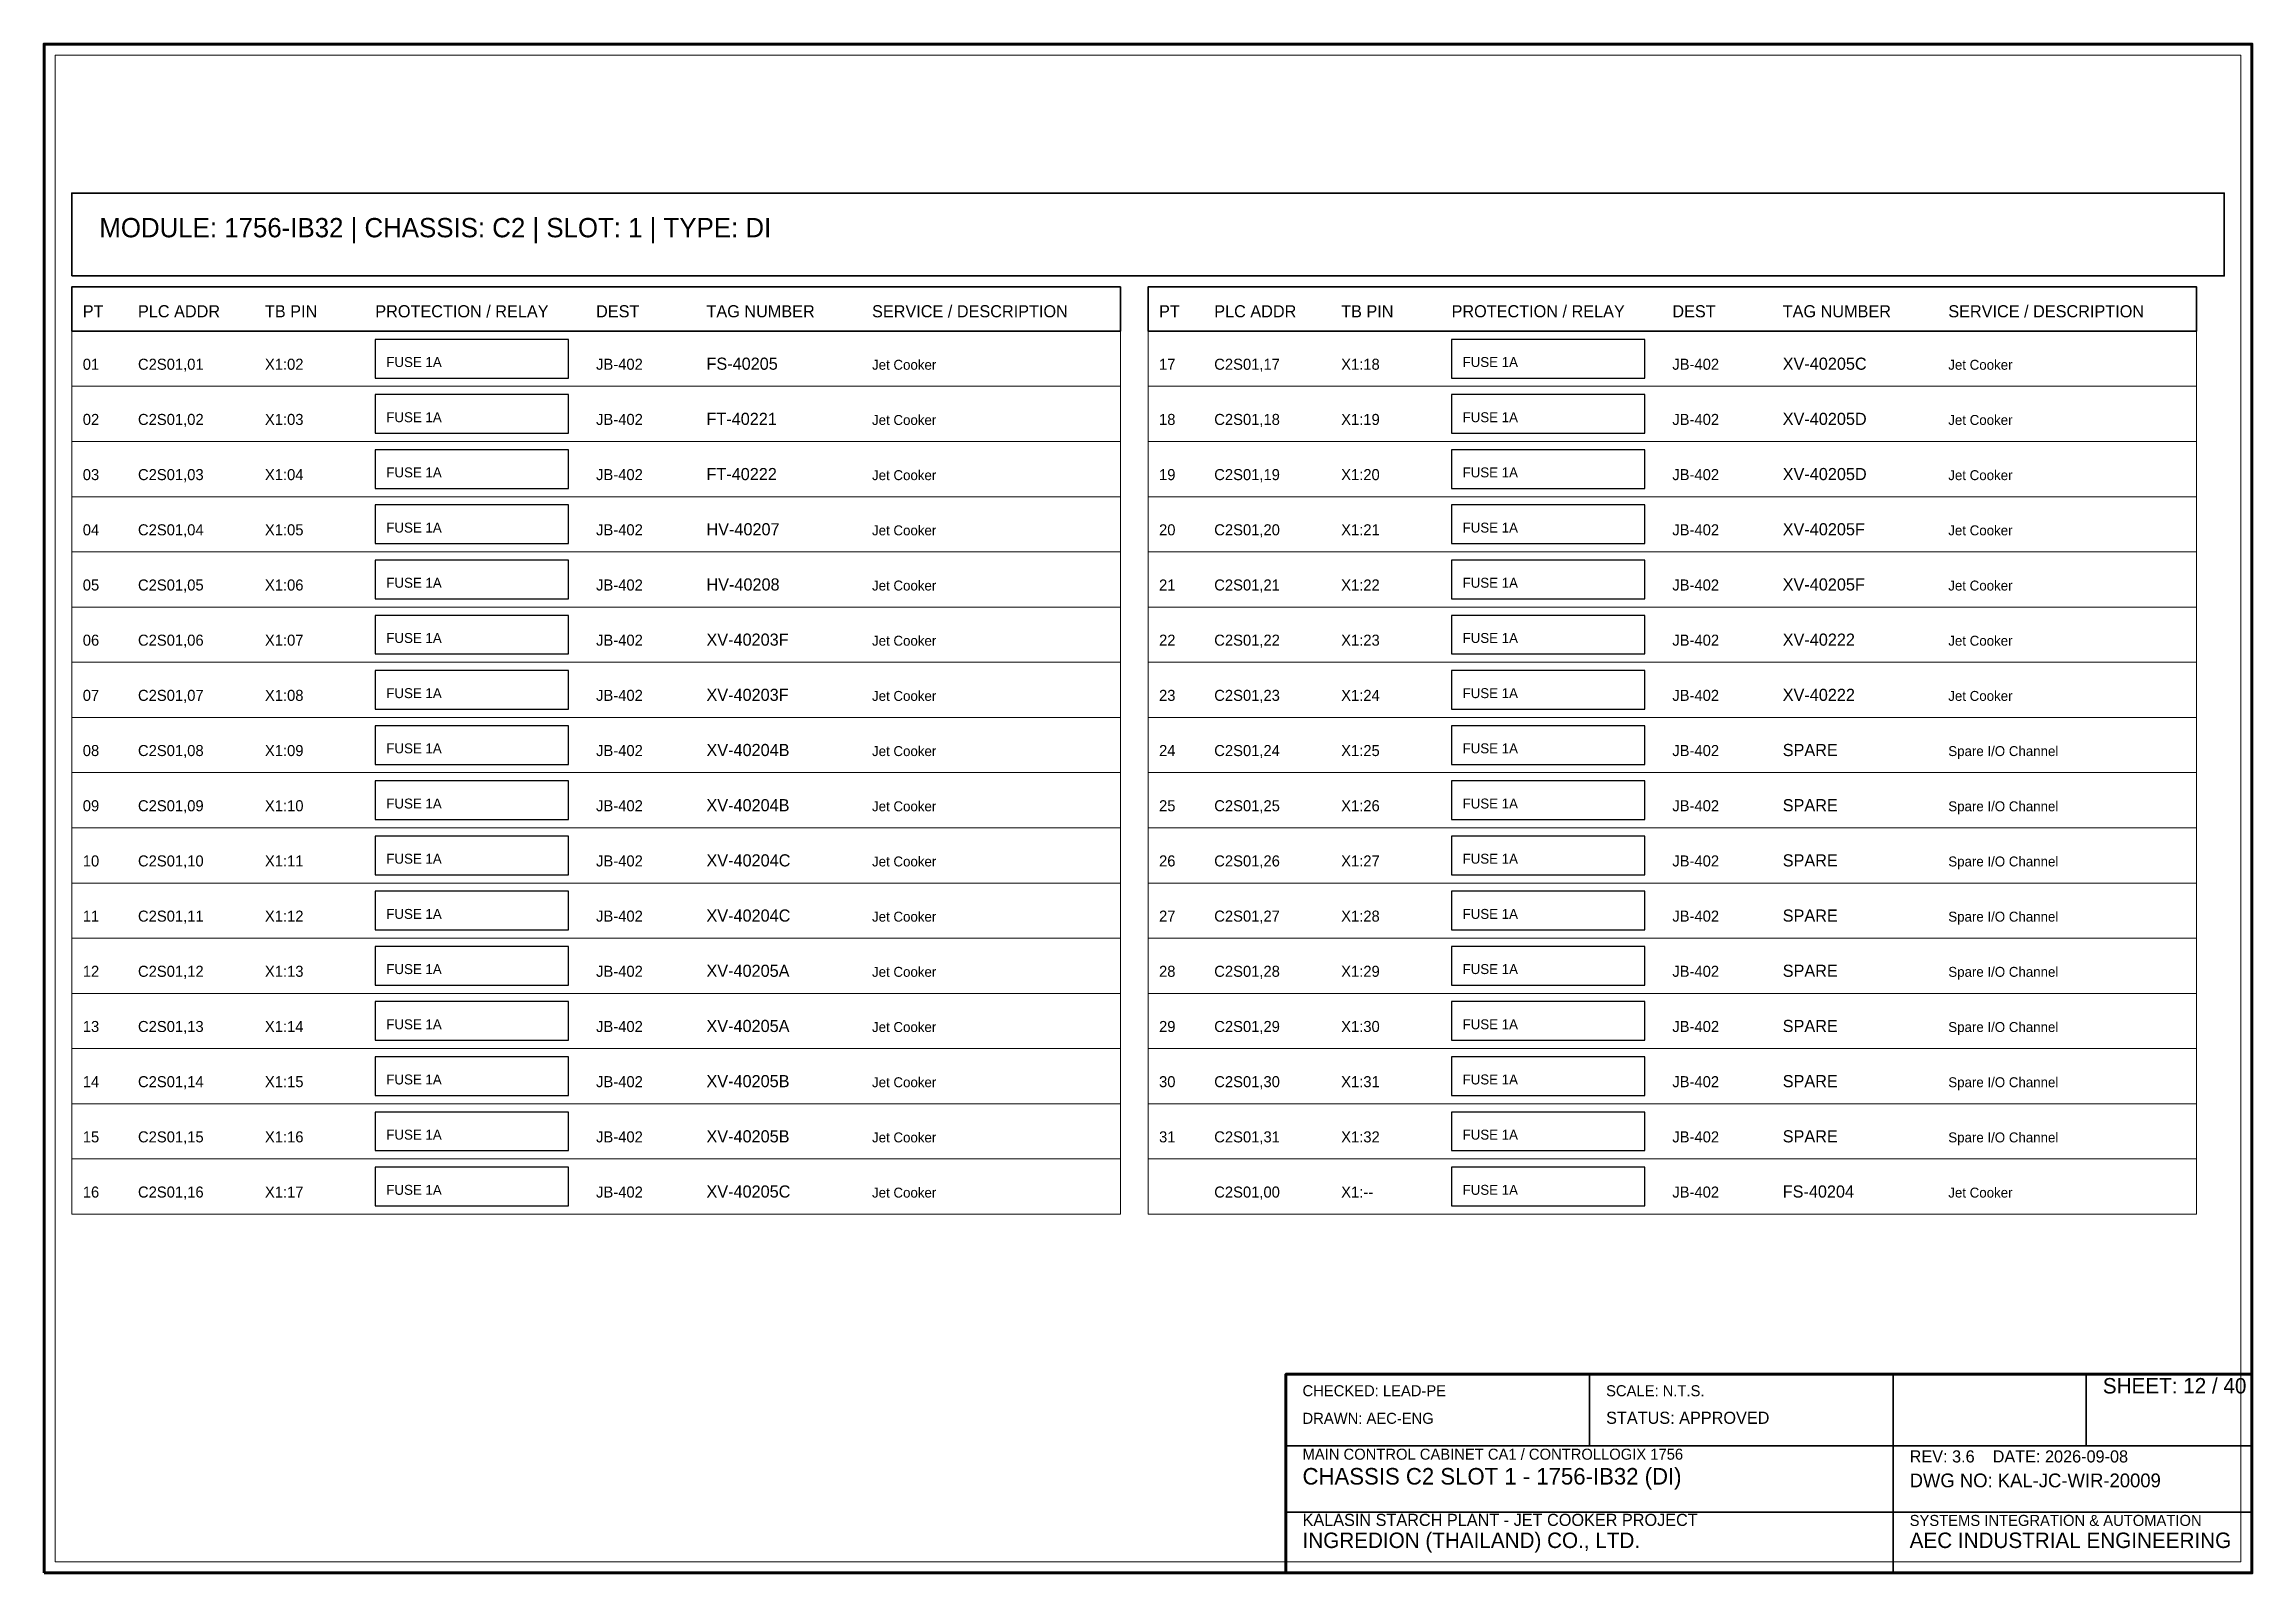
# Model space of a CAD drawing. Header units: millimetres. Extents: x 0 to 2200, y -2240 to 277.
# Drawn here: x 450 to 850, y -640 to -363 of the extents above; entities that cross this region are included whole.
import ezdxf

# ---------------------------------------------------------------- set-up
doc = ezdxf.new("R2010")
doc.units = ezdxf.units.MM
for name, color, linetype, lineweight in [('0_BORDER', 7, 'Continuous', 70), ('0_TITLE_BLOCK', 4, 'Continuous', 35), ('IE-CABLE', 6, 'Continuous', 25), ('IE-EQUIP', 2, 'Continuous', 35), ('IE-WIRE', 1, 'Continuous', 25), ('NOTATIONS', 8, 'Continuous', 18), ('TER', 3, 'Continuous', 35), ('TEXTS', 7, 'Continuous', 25)]:
    doc.layers.add(name, color=color, linetype=linetype, lineweight=lineweight)

msp = doc.modelspace()

# ---------------------------------------------------------------- texts
at = {"layer": '0_TITLE_BLOCK'}
for s, height, p in [('MODULE: 1756-IB32 | CHASSIS: C2 | SLOT: 1 | TYPE: DI', 3.5, (460, -398)), ('PT', 2.2, (457, -412.5)), ('PLC ADDR', 2.2, (467, -412.5)), ('TB PIN', 2.2, (490, -412.5)), ('PROTECTION / RELAY', 2.2, (510, -412.5)), ('DEST', 2.2, (550, -412.5)), ('TAG NUMBER', 2.2, (570, -412.5)), ('SERVICE / DESCRIPTION', 2.2, (600, -412.5)), ('PT', 2.2, (652, -412.5)), ('PLC ADDR', 2.2, (662, -412.5)), ('TB PIN', 2.2, (685, -412.5)), ('PROTECTION / RELAY', 2.2, (705, -412.5)), ('DEST', 2.2, (745, -412.5)), ('TAG NUMBER', 2.2, (765, -412.5)), ('SERVICE / DESCRIPTION', 2.2, (795, -412.5)), ('SHEET: 12 / 40', 2.8, (823, -607.5)), ('STATUS: APPROVED', 2.2, (733, -613)), ('CHASSIS C2 SLOT 1 - 1756-IB32 (DI)', 3, (678, -624)), ('INGREDION (THAILAND) CO., LTD.', 2.8, (678, -635.5)), ('AEC INDUSTRIAL ENGINEERING', 2.8, (788, -635.5))]:
    msp.add_text(s, height=height, dxfattribs=at).set_placement(p)
at = {"layer": 'IE-CABLE'}
for p in [(550, -422), (745, -422), (550, -432), (745, -432), (550, -442), (745, -442), (550, -452), (745, -452), (550, -462), (745, -462), (550, -472), (745, -472), (550, -482), (745, -482), (550, -492), (745, -492), (550, -502), (745, -502), (550, -512), (745, -512), (550, -522), (745, -522), (550, -532), (745, -532), (550, -542), (745, -542), (550, -552), (745, -552), (550, -562), (745, -562), (550, -572), (745, -572)]:
    msp.add_text('JB-402', height=2, dxfattribs=at).set_placement(p)
at = {"layer": 'IE-WIRE'}
for p in [(512, -421.5), (707, -421.5), (512, -431.5), (707, -431.5), (512, -441.5), (707, -441.5), (512, -451.5), (707, -451.5), (512, -461.5), (707, -461.5), (512, -471.5), (707, -471.5), (512, -481.5), (707, -481.5), (512, -491.5), (707, -491.5), (512, -501.5), (707, -501.5), (512, -511.5), (707, -511.5), (512, -521.5), (707, -521.5), (512, -531.5), (707, -531.5), (512, -541.5), (707, -541.5), (512, -551.5), (707, -551.5), (512, -561.5), (707, -561.5), (512, -571.5), (707, -571.5)]:
    msp.add_text('FUSE 1A', height=1.8, dxfattribs=at).set_placement(p)
at = {"layer": 'TER'}
for s, p in [('X1:02', (490, -422)), ('X1:18', (685, -422)), ('X1:03', (490, -432)), ('X1:19', (685, -432)), ('X1:04', (490, -442)), ('X1:20', (685, -442)), ('X1:05', (490, -452)), ('X1:21', (685, -452)), ('X1:06', (490, -462)), ('X1:22', (685, -462)), ('X1:07', (490, -472)), ('X1:23', (685, -472)), ('X1:08', (490, -482)), ('X1:24', (685, -482)), ('X1:09', (490, -492)), ('X1:25', (685, -492)), ('X1:10', (490, -502)), ('X1:26', (685, -502)), ('X1:11', (490, -512)), ('X1:27', (685, -512)), ('X1:12', (490, -522)), ('X1:28', (685, -522)), ('X1:13', (490, -532)), ('X1:29', (685, -532)), ('X1:14', (490, -542)), ('X1:30', (685, -542)), ('X1:15', (490, -552)), ('X1:31', (685, -552)), ('X1:16', (490, -562)), ('X1:32', (685, -562)), ('X1:17', (490, -572)), ('X1:--', (685, -572))]:
    msp.add_text(s, height=2, dxfattribs=at).set_placement(p)
at = {"layer": 'TEXTS'}
for s, height, p in [('01', 2, (457, -422)), ('C2S01,01', 2, (467, -422)), ('FS-40205', 2.2, (570, -422)), ('17', 2, (652, -422)), ('C2S01,17', 2, (662, -422)), ('XV-40205C', 2.2, (765, -422)), ('Jet Cooker', 1.8, (600, -422)), ('Jet Cooker', 1.8, (795, -422)), ('02', 2, (457, -432)), ('C2S01,02', 2, (467, -432)), ('FT-40221', 2.2, (570, -432)), ('Jet Cooker', 1.8, (600, -432)), ('18', 2, (652, -432)), ('C2S01,18', 2, (662, -432)), ('XV-40205D', 2.2, (765, -432)), ('Jet Cooker', 1.8, (795, -432)), ('03', 2, (457, -442)), ('C2S01,03', 2, (467, -442)), ('FT-40222', 2.2, (570, -442)), ('19', 2, (652, -442)), ('C2S01,19', 2, (662, -442)), ('XV-40205D', 2.2, (765, -442)), ('Jet Cooker', 1.8, (600, -442)), ('Jet Cooker', 1.8, (795, -442)), ('04', 2, (457, -452)), ('C2S01,04', 2, (467, -452)), ('HV-40207', 2.2, (570, -452)), ('Jet Cooker', 1.8, (600, -452)), ('20', 2, (652, -452)), ('C2S01,20', 2, (662, -452)), ('XV-40205F', 2.2, (765, -452)), ('Jet Cooker', 1.8, (795, -452)), ('05', 2, (457, -462)), ('C2S01,05', 2, (467, -462)), ('HV-40208', 2.2, (570, -462)), ('21', 2, (652, -462)), ('C2S01,21', 2, (662, -462)), ('XV-40205F', 2.2, (765, -462)), ('Jet Cooker', 1.8, (600, -462)), ('Jet Cooker', 1.8, (795, -462)), ('06', 2, (457, -472)), ('C2S01,06', 2, (467, -472)), ('XV-40203F', 2.2, (570, -472)), ('Jet Cooker', 1.8, (600, -472)), ('22', 2, (652, -472)), ('C2S01,22', 2, (662, -472)), ('XV-40222', 2.2, (765, -472)), ('Jet Cooker', 1.8, (795, -472)), ('07', 2, (457, -482)), ('C2S01,07', 2, (467, -482)), ('XV-40203F', 2.2, (570, -482)), ('23', 2, (652, -482)), ('C2S01,23', 2, (662, -482)), ('XV-40222', 2.2, (765, -482)), ('Jet Cooker', 1.8, (600, -482)), ('Jet Cooker', 1.8, (795, -482)), ('08', 2, (457, -492)), ('C2S01,08', 2, (467, -492)), ('XV-40204B', 2.2, (570, -492)), ('Jet Cooker', 1.8, (600, -492)), ('24', 2, (652, -492)), ('C2S01,24', 2, (662, -492)), ('SPARE', 2.2, (765, -492)), ('Spare I/O Channel', 1.8, (795, -492)), ('09', 2, (457, -502)), ('C2S01,09', 2, (467, -502)), ('XV-40204B', 2.2, (570, -502)), ('25', 2, (652, -502)), ('C2S01,25', 2, (662, -502)), ('SPARE', 2.2, (765, -502)), ('Jet Cooker', 1.8, (600, -502)), ('Spare I/O Channel', 1.8, (795, -502)), ('10', 2, (457, -512)), ('C2S01,10', 2, (467, -512)), ('XV-40204C', 2.2, (570, -512)), ('Jet Cooker', 1.8, (600, -512)), ('26', 2, (652, -512)), ('C2S01,26', 2, (662, -512)), ('SPARE', 2.2, (765, -512)), ('Spare I/O Channel', 1.8, (795, -512)), ('11', 2, (457, -522)), ('C2S01,11', 2, (467, -522)), ('XV-40204C', 2.2, (570, -522)), ('27', 2, (652, -522)), ('C2S01,27', 2, (662, -522)), ('SPARE', 2.2, (765, -522)), ('Jet Cooker', 1.8, (600, -522)), ('Spare I/O Channel', 1.8, (795, -522)), ('12', 2, (457, -532)), ('C2S01,12', 2, (467, -532)), ('XV-40205A', 2.2, (570, -532)), ('Jet Cooker', 1.8, (600, -532)), ('28', 2, (652, -532)), ('C2S01,28', 2, (662, -532)), ('SPARE', 2.2, (765, -532)), ('Spare I/O Channel', 1.8, (795, -532)), ('13', 2, (457, -542)), ('C2S01,13', 2, (467, -542)), ('XV-40205A', 2.2, (570, -542)), ('29', 2, (652, -542)), ('C2S01,29', 2, (662, -542)), ('SPARE', 2.2, (765, -542)), ('Jet Cooker', 1.8, (600, -542)), ('Spare I/O Channel', 1.8, (795, -542)), ('14', 2, (457, -552)), ('C2S01,14', 2, (467, -552)), ('XV-40205B', 2.2, (570, -552)), ('Jet Cooker', 1.8, (600, -552)), ('30', 2, (652, -552)), ('C2S01,30', 2, (662, -552)), ('SPARE', 2.2, (765, -552)), ('Spare I/O Channel', 1.8, (795, -552)), ('15', 2, (457, -562)), ('C2S01,15', 2, (467, -562)), ('XV-40205B', 2.2, (570, -562)), ('31', 2, (652, -562)), ('C2S01,31', 2, (662, -562)), ('SPARE', 2.2, (765, -562)), ('Jet Cooker', 1.8, (600, -562)), ('Spare I/O Channel', 1.8, (795, -562)), ('16', 2, (457, -572)), ('C2S01,16', 2, (467, -572)), ('XV-40205C', 2.2, (570, -572)), ('Jet Cooker', 1.8, (600, -572)), ('C2S01,00', 2, (662, -572)), ('FS-40204', 2.2, (765, -572)), ('Jet Cooker', 1.8, (795, -572)), ('CHECKED: LEAD-PE', 2, (678, -608)), ('SCALE: N.T.S.', 2, (733, -608)), ('DRAWN: AEC-ENG', 2, (678, -613)), ('MAIN CONTROL CABINET CA1 / CONTROLLOGIX 1756', 2, (678, -619.5)), ('REV: 3.6    DATE: 2026-09-08', 2.2, (788, -620)), ('DWG NO: KAL-JC-WIR-20009', 2.5, (788, -624.5)), ('KALASIN STARCH PLANT - JET COOKER PROJECT', 2.2, (678, -631.5)), ('SYSTEMS INTEGRATION & AUTOMATION', 2, (788, -631.5))]:
    msp.add_text(s, height=height, dxfattribs=at).set_placement(p)

# ---------------------------------------------------------------- linework, layer by layer
at = {"layer": '0_BORDER'}
for points in [[(450, -640), (850, -640), (850, -363), (450, -363)], [(675, -640), (850, -640), (850, -604), (675, -604)]]:
    msp.add_lwpolyline(points, close=True, dxfattribs=at)
at = {"layer": '0_TITLE_BLOCK'}
for p, q in [((730, -617), (730, -604)), ((785, -617), (785, -604)), ((820, -617), (820, -604)), ((675, -617), (850, -617)), ((785, -640), (785, -617)), ((675, -629), (850, -629))]:
    msp.add_line(p, q, dxfattribs=at)
for points in [[(455, -415), (645, -415), (645, -407), (455, -407)], [(650, -415), (840, -415), (840, -407), (650, -407)]]:
    msp.add_lwpolyline(points, close=True, dxfattribs=at)
at = {"layer": 'IE-EQUIP'}
msp.add_lwpolyline([(455, -405), (845, -405), (845, -390), (455, -390)], close=True, dxfattribs=at)
at = {"layer": 'IE-WIRE'}
for points in [[(510, -423.5), (545, -423.5), (545, -416.5), (510, -416.5)], [(705, -423.5), (740, -423.5), (740, -416.5), (705, -416.5)], [(510, -433.5), (545, -433.5), (545, -426.5), (510, -426.5)], [(705, -433.5), (740, -433.5), (740, -426.5), (705, -426.5)], [(510, -443.5), (545, -443.5), (545, -436.5), (510, -436.5)], [(705, -443.5), (740, -443.5), (740, -436.5), (705, -436.5)], [(510, -453.5), (545, -453.5), (545, -446.5), (510, -446.5)], [(705, -453.5), (740, -453.5), (740, -446.5), (705, -446.5)], [(510, -463.5), (545, -463.5), (545, -456.5), (510, -456.5)], [(705, -463.5), (740, -463.5), (740, -456.5), (705, -456.5)], [(510, -473.5), (545, -473.5), (545, -466.5), (510, -466.5)], [(705, -473.5), (740, -473.5), (740, -466.5), (705, -466.5)], [(510, -483.5), (545, -483.5), (545, -476.5), (510, -476.5)], [(705, -483.5), (740, -483.5), (740, -476.5), (705, -476.5)], [(510, -493.5), (545, -493.5), (545, -486.5), (510, -486.5)], [(705, -493.5), (740, -493.5), (740, -486.5), (705, -486.5)], [(510, -503.5), (545, -503.5), (545, -496.5), (510, -496.5)], [(705, -503.5), (740, -503.5), (740, -496.5), (705, -496.5)], [(510, -513.5), (545, -513.5), (545, -506.5), (510, -506.5)], [(705, -513.5), (740, -513.5), (740, -506.5), (705, -506.5)], [(510, -523.5), (545, -523.5), (545, -516.5), (510, -516.5)], [(705, -523.5), (740, -523.5), (740, -516.5), (705, -516.5)], [(510, -533.5), (545, -533.5), (545, -526.5), (510, -526.5)], [(705, -533.5), (740, -533.5), (740, -526.5), (705, -526.5)], [(510, -543.5), (545, -543.5), (545, -536.5), (510, -536.5)], [(705, -543.5), (740, -543.5), (740, -536.5), (705, -536.5)], [(510, -553.5), (545, -553.5), (545, -546.5), (510, -546.5)], [(705, -553.5), (740, -553.5), (740, -546.5), (705, -546.5)], [(510, -563.5), (545, -563.5), (545, -556.5), (510, -556.5)], [(705, -563.5), (740, -563.5), (740, -556.5), (705, -556.5)], [(510, -573.5), (545, -573.5), (545, -566.5), (510, -566.5)], [(705, -573.5), (740, -573.5), (740, -566.5), (705, -566.5)]]:
    msp.add_lwpolyline(points, close=True, dxfattribs=at)
at = {"layer": 'NOTATIONS'}
for points in [[(452, -638), (848, -638), (848, -365), (452, -365)], [(455, -425), (645, -425), (645, -415), (455, -415)], [(650, -425), (840, -425), (840, -415), (650, -415)], [(455, -435), (645, -435), (645, -425), (455, -425)], [(650, -435), (840, -435), (840, -425), (650, -425)], [(455, -445), (645, -445), (645, -435), (455, -435)], [(650, -445), (840, -445), (840, -435), (650, -435)], [(455, -455), (645, -455), (645, -445), (455, -445)], [(650, -455), (840, -455), (840, -445), (650, -445)], [(455, -465), (645, -465), (645, -455), (455, -455)], [(650, -465), (840, -465), (840, -455), (650, -455)], [(455, -475), (645, -475), (645, -465), (455, -465)], [(650, -475), (840, -475), (840, -465), (650, -465)], [(455, -485), (645, -485), (645, -475), (455, -475)], [(650, -485), (840, -485), (840, -475), (650, -475)], [(455, -495), (645, -495), (645, -485), (455, -485)], [(650, -495), (840, -495), (840, -485), (650, -485)], [(455, -505), (645, -505), (645, -495), (455, -495)], [(650, -505), (840, -505), (840, -495), (650, -495)], [(455, -515), (645, -515), (645, -505), (455, -505)], [(650, -515), (840, -515), (840, -505), (650, -505)], [(455, -525), (645, -525), (645, -515), (455, -515)], [(650, -525), (840, -525), (840, -515), (650, -515)], [(455, -535), (645, -535), (645, -525), (455, -525)], [(650, -535), (840, -535), (840, -525), (650, -525)], [(455, -545), (645, -545), (645, -535), (455, -535)], [(650, -545), (840, -545), (840, -535), (650, -535)], [(455, -555), (645, -555), (645, -545), (455, -545)], [(650, -555), (840, -555), (840, -545), (650, -545)], [(455, -565), (645, -565), (645, -555), (455, -555)], [(650, -565), (840, -565), (840, -555), (650, -555)], [(455, -575), (645, -575), (645, -565), (455, -565)], [(650, -575), (840, -575), (840, -565), (650, -565)]]:
    msp.add_lwpolyline(points, close=True, dxfattribs=at)

msp.set_redraw_order([(e.dxf.handle, doc.entitydb.next_handle()) for e in msp.query("TEXT MTEXT ATTDEF DIMENSION ARC_DIMENSION")])  # texts and dimensions are drawn at this point

doc.saveas('drawing.dxf')
